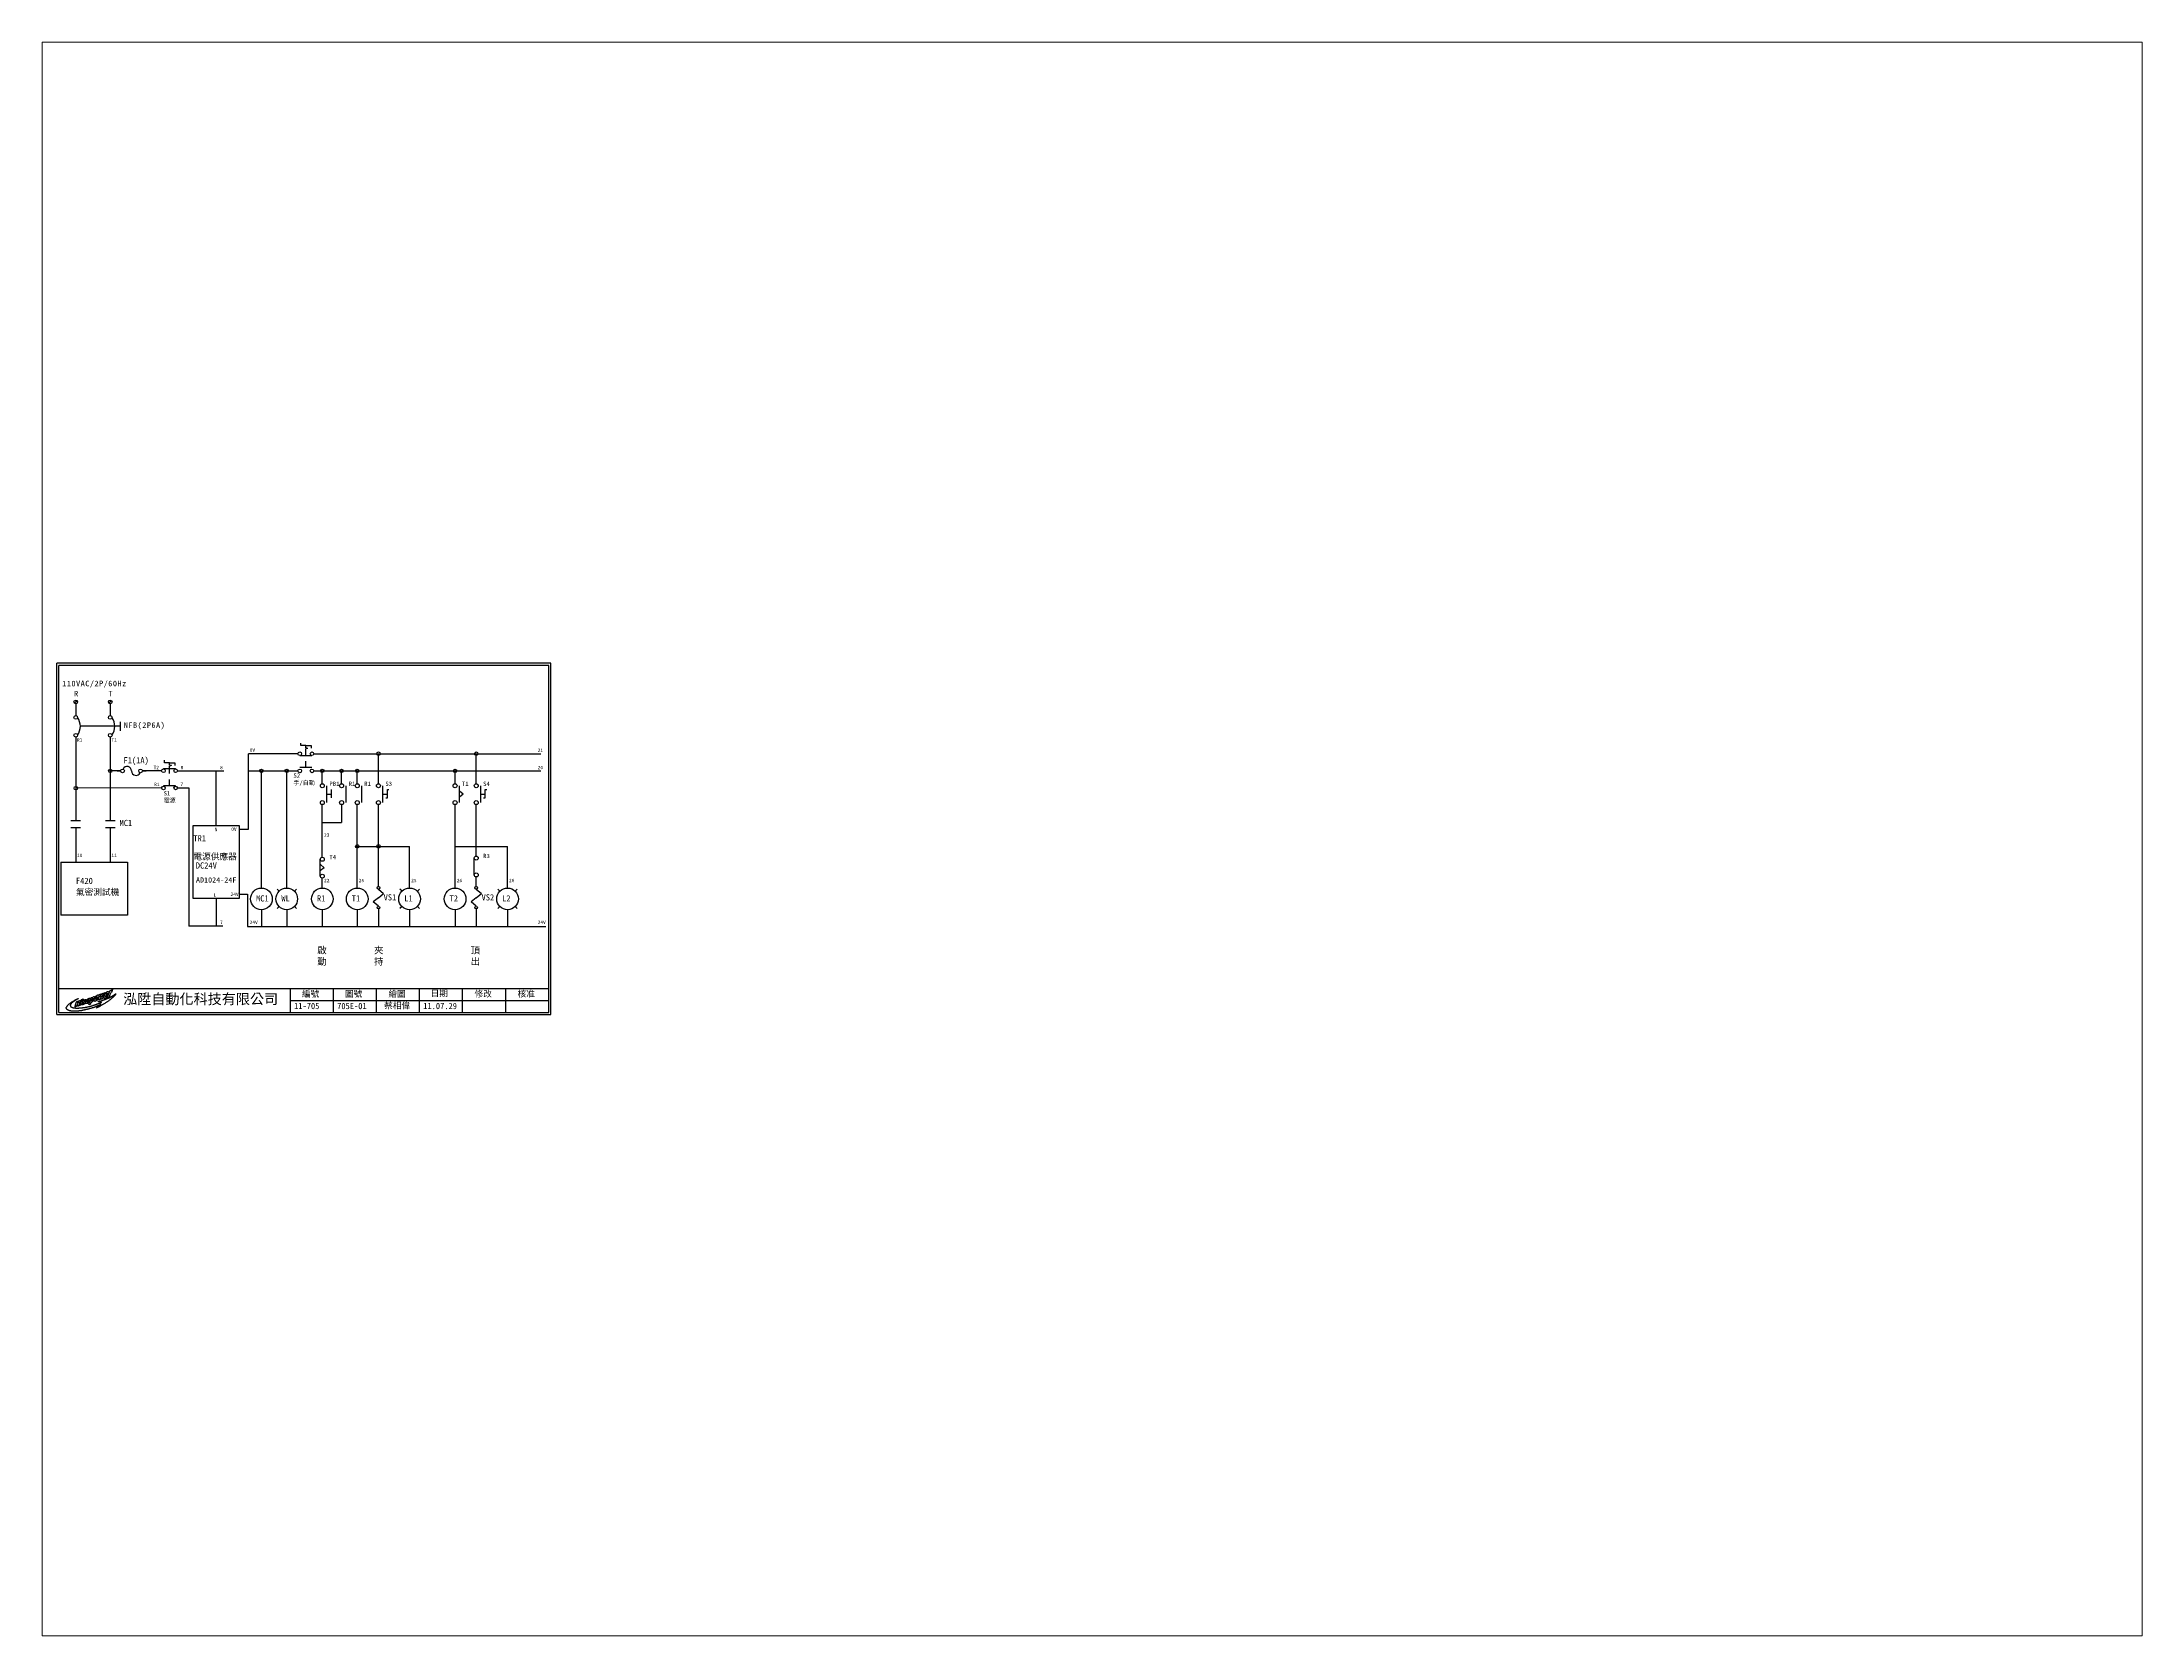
# Paper-space layout '配置1' of a CAD drawing. Extents: x 26 to 231, y 20 to 176.
# The model-space entities are those that its viewports show. They can reach past a viewport. Long polylines and large blocks are cut down to what shows.
import ezdxf

# ---------------------------------------------------------------- set-up
doc = ezdxf.new("R2010")
doc.units = 0
doc.linetypes.add('DASHED', pattern=[0.2, 0.1, -0.1])
doc.linetypes.add('HIDDEN9', pattern=[3.5, 2, -1.5])
doc.layers.get('0').update_dxf_attribs({"linetype": 'CONTINUOUS'})
for name, color, linetype in [('7', 7, 'CONTINUOUS'), ('圖框層', 7, 'CONTINUOUS'), ('標尺寸層', 3, 'CONTINUOUS'), ('輪廓線層', 7, 'CONTINUOUS')]:
    doc.layers.add(name, color=color, linetype=linetype)
doc.styles.add('CNS', font='romanc.shx', dxfattribs={"bigfont": 'chineset.shx'})
doc.styles.add('STSL', font='KAIU.TTF')
doc.styles.add('標楷體', font='KAIU.TTF')

# ---------------------------------------------------------------- blocks, each defined once
blk = doc.blocks.new('FUSE')
at = {"color": 7}
for p, q in [((0, 0), (2.1, 0)), ((14.6, 0), (16.8, 0))]:
    blk.add_line(p, q, dxfattribs=at)
for centre in [(3.2, 0), (13.6, 0)]:
    blk.add_circle(centre, 1.07)
for centre, start, end in [((5.8, 0), 0, 156.116), ((11, 0), 180, 336.116)]:
    blk.add_arc(centre, 2.59, start, end, dxfattribs=at)

msp = doc.modelspace()

# ---------------------------------------------------------------- linework, layer by layer
for p, q in [((21.9, 185.3), (20.3, 183.8)), ((41.9, 185.3), (40.3, 183.8)), ((21.1, 164.1), (21.1, 115.7)), ((41.1, 164.1), (41.1, 115.7)), ((151.8, 159.2), (151.8, 160.7)), ((154.8, 159.2), (151.8, 159.2)), ((154.8, 159.2), (157.8, 159.2)), ((157.8, 159.2), (157.8, 157.7)), ((72.6, 149.2), (72.6, 150.7)), ((75.6, 149.2), (72.6, 149.2)), ((75.6, 149.2), (78.6, 149.2)), ((76.6, 147.6), (75.6, 147.9)), ((76.6, 147.6), (75.6, 147.3)), ((78.6, 149.2), (78.6, 147.7)), ((155.8, 157.6), (154.8, 157.9)), ((155.8, 157.6), (154.8, 157.3)), ((128.9, 76.5), (128.9, 144.5)), ((143.6, 76.5), (143.6, 144.5)), ((164.3, 137.1), (164.3, 144.5)), ((184.6, 137.1), (184.6, 144.5)), ((241.4, 137.1), (241.4, 144.5)), ((164.3, 94.4), (164.3, 125)), ((184.6, 76.5), (184.6, 125)), ((241.4, 76.5), (241.4, 125)), ((116.1, 112.6), (89.1, 112.6)), ((89.1, 112.6), (89.1, 70.6)), ((116.1, 70.6), (116.1, 112.6)), ((215, 76.5), (215, 100.7)), ((271.9, 76.5), (271.9, 100.7)), ((164.3, 76.5), (164.3, 82.3)), ((89.1, 70.6), (116.1, 70.6)), ((128.9, 63.9), (128.9, 54.3)), ((143.6, 63.9), (143.6, 54.3)), ((164.3, 63.9), (164.3, 54.3)), ((184.6, 63.9), (184.6, 54.3)), ((215, 63.9), (215, 54.3)), ((241.4, 63.9), (241.4, 54.3)), ((271.9, 63.9), (271.9, 54.3))]:
    msp.add_line(p, q)
at = {"color": 7, "linetype": 'HIDDEN9'}
msp.add_line((46.8, 170.4), (23.8, 170.4), dxfattribs=at)
for centre, radius in [((21.1, 184.6), 1.07), ((41.1, 184.6), 1.07), ((21.1, 175.6), 1.07), ((41.1, 175.6), 1.07), ((21.1, 165.2), 1.07), ((41.1, 165.2), 1.07), ((128.9, 70.2), 6.3), ((143.6, 70.2), 6.3), ((164.3, 70.2), 6.3), ((184.6, 70.2), 6.3), ((215, 70.2), 6.3), ((241.4, 70.2), 6.3), ((271.9, 70.2), 6.3)]:
    msp.add_circle(centre, radius)
at = {"color": 7}
for centre in [(14.7, 170.4), (34.7, 170.4)]:
    msp.add_arc(centre, 9.05, 325.1286, 34.8714, dxfattribs=at)
at = {"layer": '7'}
for p, q in [((154.8, 157.9), (154.8, 159.2)), ((75.6, 147.9), (75.6, 149.2)), ((75.6, 146), (75.6, 147.3)), ((151.2, 153.5), (158.3, 153.5)), ((151.2, 146.7), (158.3, 146.7)), ((154.8, 156), (154.8, 157.3)), ((72, 146), (79.1, 146)), ((72, 136), (79.1, 136))]:
    msp.add_line(p, q, dxfattribs=at)
at = {"layer": '7', "linetype": 'DASHED'}
for p, q in [((154.8, 146.7), (154.8, 156)), ((75.6, 136), (75.6, 146))]:
    msp.add_line(p, q, dxfattribs=at)
at = {"layer": '7'}
for centre in [(151.2, 154.5), (158.3, 154.5), (72, 144.6), (72, 134.6), (79.1, 144.6), (79.1, 134.6), (151.2, 144.5), (158.3, 144.5)]:
    msp.add_circle(centre, 1.07, dxfattribs=at)
at = {"layer": '圖框層', "color": 7}
for p, q in [((297, 207), (10, 207)), ((10, 3), (10, 207)), ((295.8, 205.7), (11.2, 205.7)), ((11.2, 4.2), (11.2, 205.7)), ((295.8, 4.2), (295.8, 205.7)), ((297, 3), (297, 207)), ((11.2, 18.2), (295.8, 18.2)), ((145.8, 4.2), (145.8, 18.2)), ((170.8, 4.2), (170.8, 18.2)), ((195.8, 4.2), (195.8, 18.2)), ((220.8, 4.2), (220.8, 18.2)), ((245.8, 4.2), (245.8, 18.2)), ((270.8, 4.2), (270.8, 18.2)), ((10, 3), (297, 3)), ((11.2, 4.2), (295.8, 4.2)), ((145.8, 11.2), (295.8, 11.2))]:
    msp.add_line(p, q, dxfattribs=at)
at = {"layer": '標尺寸層', "color": 7}
for p, q in [((21.1, 183.5), (21.1, 176.7)), ((41.1, 183.5), (41.1, 176.7)), ((46.8, 173.1), (46.8, 167.7)), ((21.1, 164.2), (21.1, 164.1)), ((41.1, 164.2), (41.1, 164.1)), ((150.1, 154.5), (121.5, 154.5)), ((121.5, 144.5), (121.5, 154.5)), ((159.4, 154.5), (291.3, 154.5)), ((196.9, 137.1), (196.9, 154.5)), ((253.7, 137.1), (253.7, 154.5)), ((70.9, 134.6), (21.1, 134.5)), ((47.3, 144.5), (41.1, 144.5)), ((70.9, 144.6), (59.8, 144.5)), ((80.2, 144.6), (107, 144.6)), ((80.2, 134.6), (86.8, 134.6)), ((86.8, 134.6), (86.8, 54.3)), ((102.6, 112.6), (102.6, 144.6)), ((121.5, 110.6), (121.5, 144.5)), ((121.5, 144.5), (150.1, 144.5)), ((159.4, 144.5), (291.3, 144.5)), ((166.9, 126.1), (166.9, 135.9)), ((175.5, 137.1), (175.5, 144.5)), ((178.1, 126.1), (178.1, 135.9)), ((187.2, 126.1), (187.2, 135.9)), ((199.5, 126.1), (199.5, 135.9)), ((244, 126.1), (244, 135.9)), ((256.3, 126.1), (256.3, 135.9)), ((175.5, 125), (175.5, 114.6)), ((196.9, 100.7), (196.9, 125)), ((201.2, 128.8), (202.1, 128.8)), ((202.1, 133.8), (203, 133.8)), ((246.2, 131), (244, 132.8)), ((246.2, 131), (244, 129.3)), ((253.7, 100.7), (253.7, 125)), ((258, 128.8), (258.9, 128.8)), ((258.9, 133.8), (259.8, 133.8)), ((18.3, 115.7), (23.9, 115.7)), ((18.3, 111.7), (23.9, 111.7)), ((21.1, 111.7), (21.1, 91.6)), ((38.3, 115.7), (43.9, 115.7)), ((38.3, 111.7), (43.9, 111.7)), ((41.1, 111.7), (41.1, 91.6)), ((116.1, 110.6), (121.5, 110.6)), ((164.3, 114.6), (175.5, 114.6)), ((184.6, 100.7), (215, 100.7)), ((196.9, 77.3), (196.9, 100.7)), ((241.4, 100.7), (253.7, 100.7)), ((241.4, 100.7), (271.9, 100.7)), ((253.7, 95.1), (253.7, 100.7)), ((12.4, 91.6), (51.2, 91.6)), ((12.4, 91.6), (12.4, 60.7)), ((51.2, 91.6), (51.2, 60.7)), ((163.1, 83.4), (163.1, 93.2)), ((165.4, 88.3), (163.2, 90.1)), ((165.4, 88.3), (163.2, 86.6)), ((252.5, 84.1), (252.5, 93.9)), ((139.2, 74.7), (138, 75.9)), ((148.1, 74.7), (149.3, 75.9)), ((196.9, 75.8), (199.9, 73.4)), ((196.9, 70.9), (199.9, 73.4)), ((210.6, 74.7), (209.4, 75.9)), ((219.5, 74.7), (220.7, 75.9)), ((253.7, 77.3), (253.7, 83)), ((253.7, 75.8), (256.7, 73.4)), ((253.7, 70.9), (256.7, 73.4)), ((267.4, 74.7), (266.2, 75.9)), ((276.3, 74.7), (277.5, 75.9)), ((102.6, 70.6), (102.6, 54.3)), ((116.1, 73), (120.8, 73)), ((120.8, 73), (120.8, 54.2)), ((139.2, 65.8), (138, 64.6)), ((148.1, 65.8), (149.3, 64.6)), ((196.9, 70.9), (193.8, 68.4)), ((196.9, 65.9), (193.8, 68.4)), ((196.9, 64.4), (196.9, 54.2)), ((210.6, 65.8), (209.4, 64.6)), ((219.5, 65.8), (220.7, 64.6)), ((253.7, 70.9), (250.7, 68.4)), ((253.7, 65.9), (250.7, 68.4)), ((253.7, 64.4), (253.7, 54.2)), ((267.4, 65.8), (266.2, 64.6)), ((276.3, 65.8), (277.5, 64.6)), ((51.2, 60.7), (12.4, 60.7)), ((106.6, 54.3), (86.8, 54.3)), ((120.8, 54.2), (294.1, 54.2))]:
    msp.add_line(p, q, dxfattribs=at)
at = {"layer": '標尺寸層'}
for p, q in [((166.9, 131), (169.6, 131)), ((169.6, 128.8), (169.6, 133.8)), ((199.5, 131), (202.1, 131)), ((202.1, 128.8), (202.1, 133.8)), ((256.3, 131), (258.9, 131)), ((258.9, 128.8), (258.9, 133.8))]:
    msp.add_line(p, q, dxfattribs=at)
at = {"layer": '標尺寸層', "color": 7}
for centre, radius in [((196.9, 154.5), 1), ((253.7, 154.5), 1), ((21.1, 134.5), 1), ((41.1, 144.5), 1), ((128.9, 144.5), 1), ((143.6, 144.5), 1), ((164.3, 135.9), 1.15), ((164.3, 144.5), 1), ((175.5, 135.9), 1.15), ((175.5, 144.5), 1), ((184.6, 135.9), 1.15), ((184.6, 144.5), 1), ((196.9, 135.9), 1.15), ((241.4, 135.9), 1.15), ((241.4, 144.5), 1), ((253.7, 135.9), 1.15), ((164.3, 126.1), 1.15), ((175.5, 126.1), 1.15), ((184.6, 126.1), 1.15), ((196.9, 126.1), 1.15), ((241.4, 126.1), 1.15), ((253.7, 126.1), 1.15), ((184.6, 100.7), 1), ((196.9, 100.7), 1), ((164.3, 93.2), 1.15), ((253.7, 93.9), 1.15), ((164.3, 83.4), 1.15), ((196.9, 76.6), 0.751), ((253.7, 84.1), 1.15), ((253.7, 76.6), 0.751), ((196.9, 65.1), 0.751), ((253.7, 65.1), 0.751)]:
    msp.add_circle(centre, radius, dxfattribs=at)
at = {"layer": '輪廓線層', "color": 1}
msp.add_lwpolyline([(34.6, 8.4), (34.3, 8.3), (34, 8.2), (33.7, 8.1), (33.4, 7.9), (33.1, 7.8), (32.8, 7.7), (32.5, 7.5), (32.2, 7.4), (32, 7.3), (31.7, 7.2), (31.5, 7.2), (31.3, 7.1), (31.1, 7), (30.9, 6.9), (30.6, 6.9), (30.4, 6.8), (30.2, 6.7), (29.9, 6.6), (29.6, 6.6), (29.3, 6.5), (29, 6.4), (28.7, 6.3), (28.4, 6.2), (28.2, 6.2), (27.9, 6.1), (27.7, 6), (27.4, 6), (27.2, 5.9), (27, 5.9), (26.8, 5.8), (26.6, 5.8), (26.4, 5.7), (26.2, 5.7), (26, 5.6), (25.9, 5.6), (25.7, 5.6), (25.5, 5.5), (25.3, 5.5), (25.1, 5.5), (24.9, 5.4), (24.8, 5.4), (24.6, 5.4), (24.4, 5.3), (24.2, 5.3), (24, 5.3), (23.9, 5.3), (23.7, 5.2), (23.5, 5.2), (23.4, 5.2), (23.2, 5.2), (23, 5.2), (22.9, 5.2), (22.7, 5.1), (22.6, 5.1), (22.4, 5.1), (22.2, 5.1), (22.1, 5.1), (21.9, 5.1), (21.7, 5.1), (21.6, 5.1), (21.4, 5), (21.2, 5), (21, 5), (20.9, 5), (20.7, 5), (20.5, 5), (20.4, 5), (20.3, 5), (20.1, 5), (20, 5), (19.8, 5), (19.7, 5), (19.6, 5), (19.5, 5), (19.4, 5), (19.2, 5.1), (19.1, 5.1), (19, 5.1), (18.9, 5.1), (18.8, 5.1), (18.7, 5.1), (18.5, 5.1), (18.4, 5.1), (18.3, 5.2), (18.1, 5.2), (18, 5.2), (17.9, 5.2), (17.7, 5.2), (17.6, 5.3), (17.5, 5.3), (17.3, 5.3), (17.2, 5.4), (17.1, 5.4), (16.9, 5.5), (16.8, 5.5), (16.7, 5.6), (16.6, 5.6), (16.5, 5.7), (16.4, 5.7), (16.3, 5.7), (16.2, 5.8), (16.2, 5.8), (16.1, 5.9), (16, 5.9), (16, 6), (15.9, 6), (15.9, 6.1), (15.9, 6.1), (15.8, 6.1), (15.8, 6.2), (15.8, 6.2), (15.8, 6.2), (15.8, 6.3), (15.7, 6.3), (15.7, 6.3), (15.7, 6.4), (15.7, 6.4), (15.7, 6.4), (15.7, 6.5), (15.7, 6.5), (15.7, 6.5), (15.7, 6.6), (15.7, 6.6), (15.7, 6.6), (15.7, 6.7), (15.7, 6.7), (15.6, 6.7), (15.6, 6.8), (15.6, 6.8), (15.6, 6.9), (15.6, 6.9), (15.6, 6.9), (15.6, 7), (15.6, 7), (15.6, 7), (15.6, 7.1), (15.6, 7.1), (15.6, 7.2), (15.6, 7.2), (15.6, 7.2), (15.7, 7.3), (15.7, 7.3), (15.7, 7.4), (15.7, 7.4), (15.8, 7.5), (15.8, 7.5), (15.8, 7.6), (15.9, 7.7), (15.9, 7.8), (16, 7.8), (16, 7.9), (16.1, 8), (16.2, 8.1), (16.2, 8.2), (16.3, 8.3), (16.4, 8.4), (16.5, 8.5), (16.6, 8.6), (16.7, 8.7), (16.8, 8.8), (16.9, 8.9), (17, 9), (17.1, 9.1), (17.3, 9.2), (17.4, 9.3), (17.5, 9.4), (17.7, 9.5), (17.8, 9.6), (17.9, 9.7), (18.1, 9.8), (18.2, 9.9), (18.3, 10), (18.5, 10.1), (18.6, 10.2), (18.7, 10.3), (18.8, 10.4), (19, 10.4), (19.1, 10.5), (19.2, 10.6), (19.3, 10.7), (19.4, 10.7), (19.5, 10.8), (19.6, 10.8), (19.8, 10.9), (19.9, 11), (20, 11), (20.1, 11.1), (20.2, 11.1), (20.3, 11.2), (20.4, 11.3), (20.6, 11.4), (20.8, 11.5), (20.9, 11.6), (21.1, 11.7), (21.3, 11.8), (21.6, 11.9), (21.8, 12), (21.9, 12.1), (22.1, 12.2), (22.3, 12.2), (22.4, 12.3), (22.5, 12.3), (22.6, 12.4), (22.6, 12.4), (22.7, 12.4), (22.7, 12.4), (22.7, 12.4), (22.6, 12.3), (22.6, 12.3), (22.6, 12.3), (22.5, 12.2), (22.4, 12.2), (22.4, 12.2), (22.3, 12.1), (22.2, 12.1), (22.1, 12), (22, 11.9), (21.9, 11.9), (21.7, 11.8), (21.6, 11.8), (21.5, 11.7), (21.4, 11.6), (21.3, 11.5), (21.1, 11.5), (21, 11.4), (20.9, 11.3), (20.7, 11.2), (20.6, 11.2), (20.5, 11.1), (20.3, 11), (20.2, 10.9), (20.1, 10.8), (20, 10.7), (19.9, 10.7), (19.7, 10.6), (19.6, 10.5), (19.5, 10.4), (19.4, 10.3), (19.3, 10.3), (19.2, 10.2), (19.1, 10.1), (19, 10), (18.9, 9.9), (18.8, 9.8), (18.7, 9.7), (18.6, 9.6), (18.6, 9.6), (18.5, 9.5), (18.4, 9.4), (18.4, 9.3), (18.3, 9.3), (18.2, 9.2), (18.2, 9.1), (18.2, 9.1), (18.1, 9), (18.1, 8.9), (18.1, 8.9), (18, 8.8), (18, 8.8), (18, 8.7), (18, 8.6), (18, 8.6), (18, 8.5), (18, 8.5), (17.9, 8.4), (17.9, 8.4), (17.9, 8.3), (17.9, 8.3), (17.9, 8.2), (18, 8.2), (18, 8.2), (18, 8.1), (18, 8.1), (18, 8), (18, 8), (18, 8), (18, 7.9), (18.1, 7.9), (18.1, 7.9), (18.1, 7.8), (18.1, 7.8), (18.2, 7.8), (18.2, 7.7), (18.2, 7.7), (18.2, 7.7), (18.3, 7.6), (18.3, 7.6), (18.4, 7.6), (18.4, 7.5), (18.4, 7.5), (18.5, 7.5), (18.5, 7.5), (18.6, 7.4), (18.7, 7.4), (18.7, 7.4), (18.8, 7.3), (18.8, 7.3), (18.9, 7.3), (19, 7.2), (19, 7.2), (19.1, 7.2), (19.2, 7.2), (19.3, 7.1), (19.3, 7.1), (19.4, 7.1), (19.5, 7.1), (19.6, 7), (19.6, 7), (19.7, 7), (19.8, 7), (19.9, 7), (20, 7), (20.1, 6.9), (20.2, 6.9), (20.3, 6.9), (20.4, 6.9), (20.5, 6.9), (20.6, 6.9), (20.8, 6.9), (20.9, 6.8), (21, 6.8), (21.2, 6.8), (21.3, 6.8), (21.5, 6.8), (21.6, 6.8), (21.8, 6.8), (21.9, 6.8), (22.1, 6.8), (22.3, 6.8), (22.5, 6.8), (22.7, 6.8), (22.8, 6.8), (23, 6.9), (23.2, 6.9), (23.4, 6.9), (23.6, 6.9), (23.8, 6.9), (24, 6.9), (24.1, 6.9), (24.3, 7), (24.5, 7), (24.7, 7), (24.8, 7), (25, 7), (25.1, 7.1), (25.3, 7.1), (25.5, 7.1), (25.7, 7.1), (25.9, 7.2), (26, 7.2), (26.3, 7.2), (26.5, 7.2), (26.7, 7.3), (27, 7.3), (27.2, 7.4), (27.5, 7.4), (27.8, 7.5), (28.1, 7.5), (28.3, 7.6), (28.6, 7.7), (28.9, 7.7), (29.2, 7.8), (29.5, 7.9), (29.7, 8), (30, 8), (30.3, 8.1), (30.5, 8.2), (30.7, 8.2), (31, 8.3), (31.2, 8.4), (31.4, 8.4), (31.6, 8.5), (31.8, 8.5), (31.9, 8.6), (32.1, 8.6), (32.2, 8.7), (32.4, 8.7), (32.5, 8.8), (32.6, 8.8), (32.7, 8.8), (32.8, 8.9), (32.9, 8.9), (33, 9), (33.1, 9), (33.3, 9.1), (33.4, 9.1), (33.6, 9.2), (33.8, 9.2), (33.9, 9.3), (34.1, 9.4), (34.3, 9.4), (34.4, 9.5), (34.6, 9.6), (34.7, 9.6), (34.8, 9.6), (35, 9.7), (35.1, 9.7), (35.2, 9.8), (35.3, 9.8), (35.4, 9.9), (35.5, 9.9), (35.6, 9.9), (35.7, 10), (35.8, 10), (35.9, 10.1), (36, 10.1), (36, 10.1), (36, 10.2), (36.1, 10.2), (36.1, 10.2), (36, 10.2), (36, 10.2), (35.9, 10.2), (35.9, 10.3), (35.8, 10.3), (35.7, 10.3), (35.6, 10.3), (35.6, 10.3), (35.5, 10.3), (35.4, 10.3), (35.3, 10.3), (35.2, 10.3), (35.1, 10.3), (35, 10.4), (35, 10.4), (34.9, 10.4), (34.8, 10.4), (34.7, 10.4), (34.6, 10.4), (34.5, 10.4), (34.4, 10.4), (34.3, 10.4), (34.3, 10.4), (34.2, 10.5), (34.2, 10.5), (34.1, 10.5), (34.1, 10.5), (34.1, 10.5), (34, 10.5), (34, 10.5), (34.1, 10.5), (34.1, 10.6), (34.1, 10.6), (34.2, 10.6), (34.2, 10.6), (34.3, 10.6), (34.4, 10.7), (34.5, 10.7), (34.6, 10.7), (34.8, 10.8), (34.9, 10.8), (35.1, 10.8), (35.2, 10.9), (35.4, 10.9), (35.5, 11), (35.7, 11), (35.9, 11.1), (36.1, 11.1), (36.3, 11.2), (36.4, 11.2), (36.6, 11.3), (36.8, 11.4), (37, 11.4), (37.2, 11.5), (37.4, 11.5), (37.6, 11.6), (37.7, 11.7), (37.9, 11.7), (38.1, 11.8), (38.3, 11.9), (38.6, 12), (38.8, 12), (39, 12.1), (39.3, 12.3), (39.5, 12.4), (39.8, 12.5), (40.1, 12.6), (40.3, 12.7), (40.6, 12.8), (40.8, 12.9), (41, 13.1), (41.2, 13.2), (41.4, 13.3), (41.6, 13.4), (41.8, 13.5), (42, 13.6), (42.2, 13.7), (42.3, 13.8), (42.5, 13.9), (42.7, 14), (42.8, 14.1), (43, 14.2), (43.1, 14.3), (43.3, 14.4), (43.4, 14.5), (43.6, 14.6), (43.7, 14.7), (43.9, 14.8), (44, 14.9), (44.1, 15), (44.2, 15), (44.2, 15.1), (44.3, 15.1), (44.4, 15.1), (44.4, 15.1), (44.4, 15.1), (44.4, 15.1), (44.3, 15), (44.3, 14.9), (44.3, 14.9), (44.2, 14.8), (44.2, 14.7), (44.1, 14.6), (44.1, 14.6), (44, 14.5), (44, 14.4), (43.9, 14.4), (43.9, 14.3), (43.8, 14.2), (43.8, 14.2), (43.7, 14.1), (43.6, 14), (43.6, 13.9), (43.5, 13.9), (43.4, 13.8), (43.3, 13.7), (43.2, 13.6), (43.1, 13.5), (43, 13.4), (42.9, 13.3), (42.8, 13.2), (42.7, 13), (42.5, 12.9), (42.4, 12.8), (42.2, 12.7), (42.1, 12.5), (41.9, 12.4), (41.8, 12.2), (41.6, 12.1), (41.4, 12), (41.2, 11.8), (41.1, 11.7), (40.9, 11.5), (40.6, 11.3), (40.4, 11.2), (40.2, 11), (39.9, 10.9), (39.7, 10.7), (39.4, 10.5), (39.2, 10.3), (38.9, 10.2), (38.7, 10), (38.4, 9.8), (38.1, 9.7), (37.9, 9.5), (37.6, 9.3), (37.4, 9.2), (37.1, 9), (36.8, 8.9), (36.6, 8.7), (36.3, 8.6), (36, 8.4), (35.8, 8.3), (35.5, 8.1), (35.3, 8), (35, 7.8), (34.8, 7.7), (34.6, 7.6), (34.4, 7.5), (34.3, 7.4), (34.1, 7.3), (34, 7.3), (33.8, 7.2), (33.7, 7.1), (33.6, 7.1), (33.5, 7), (33.4, 7), (33.4, 7), (33.3, 6.9), (33.2, 6.9), (33.2, 6.9), (33.2, 6.9), (33.1, 6.9), (33.2, 6.9), (33.2, 6.9), (33.2, 7), (33.3, 7), (33.4, 7.1), (33.4, 7.2), (33.6, 7.2), (33.7, 7.3), (33.8, 7.4), (33.9, 7.5), (34.1, 7.7), (34.3, 7.8), (34.4, 7.9), (34.6, 8), (34.7, 8.1), (34.9, 8.3), (35.1, 8.4), (35.2, 8.5), (35.3, 8.6), (35.4, 8.7), (35.5, 8.7), (35.6, 8.8), (35.7, 8.9), (35.7, 8.9), (35.7, 8.9), (35.7, 8.9), (35.6, 8.9), (35.5, 8.8), (35.4, 8.8), (35.2, 8.7), (35, 8.6), (34.8, 8.5)], close=True, dxfattribs=at)
at = {"layer": '輪廓線層', "color": 116}
for points in [[(27.8, 10.4), (27.8, 10.3), (27.8, 10.3), (27.8, 10.3), (27.8, 10.3), (27.8, 10.3), (27.8, 10.3), (27.8, 10.3), (27.8, 10.2), (27.8, 10.2), (27.8, 10.2), (27.8, 10.2), (27.8, 10.2), (27.9, 10.2), (27.9, 10.2), (27.9, 10.2), (27.9, 10.2), (27.9, 10.2), (27.9, 10.2), (28, 10.2), (28, 10.2), (28, 10.2), (28, 10.2), (28, 10.2), (28.1, 10.2), (28.1, 10.3), (28.1, 10.3), (28.1, 10.3), (28.2, 10.3), (28.2, 10.3), (28.2, 10.3), (28.2, 10.3), (28.2, 10.3), (28.2, 10.4), (28.3, 10.4), (28.3, 10.4), (28.3, 10.4), (28.3, 10.4), (28.3, 10.4), (28.3, 10.5), (28.3, 10.5), (28.3, 10.5), (28.4, 10.5), (28.4, 10.5), (28.4, 10.5), (28.4, 10.5), (28.4, 10.5), (28.5, 10.5), (28.5, 10.5), (28.5, 10.6), (28.6, 10.6), (28.7, 10.6), (28.7, 10.6), (28.8, 10.6), (28.8, 10.6), (28.9, 10.6), (28.9, 10.6), (29, 10.6), (29, 10.6), (29, 10.6), (29, 10.6), (29, 10.6), (29, 10.6), (29, 10.5), (29, 10.5), (29, 10.5), (28.9, 10.5), (28.9, 10.4), (28.9, 10.4), (28.9, 10.4), (28.9, 10.4), (28.9, 10.3), (28.8, 10.3), (28.8, 10.3), (28.8, 10.3), (28.8, 10.2), (28.8, 10.2), (28.7, 10.2), (28.7, 10.2), (28.7, 10.1), (28.7, 10.1), (28.7, 10.1), (28.6, 10), (28.6, 10), (28.6, 10), (28.6, 10), (28.5, 9.9), (28.5, 9.9), (28.5, 9.9), (28.4, 9.8), (28.4, 9.8), (28.4, 9.8), (28.3, 9.8), (28.3, 9.7), (28.3, 9.7), (28.2, 9.7), (28.2, 9.7), (28.1, 9.6), (28.1, 9.6), (28.1, 9.6), (28, 9.6), (28, 9.5), (27.9, 9.5), (27.9, 9.5), (27.9, 9.5), (27.8, 9.4), (27.8, 9.4), (27.8, 9.4), (27.7, 9.4), (27.7, 9.4), (27.7, 9.4), (27.6, 9.4), (27.6, 9.4), (27.6, 9.4), (27.5, 9.4), (27.5, 9.4), (27.5, 9.4), (27.4, 9.4), (27.4, 9.4), (27.4, 9.4), (27.3, 9.4), (27.3, 9.4), (27.3, 9.4), (27.2, 9.4), (27.2, 9.4), (27.2, 9.4), (27.2, 9.4), (27.1, 9.4), (27.1, 9.5), (27.1, 9.5), (27.1, 9.5), (27.1, 9.5), (27, 9.5), (27, 9.6), (27, 9.6), (27, 9.6), (27, 9.6), (27, 9.7), (27, 9.7), (27, 9.7), (27, 9.7), (27, 9.8), (27, 9.8), (27, 9.8), (27, 9.9), (27, 9.9), (27, 10), (27, 10), (27, 10), (27, 10.1), (27, 10.1), (27, 10.2), (27, 10.2), (27, 10.3), (27, 10.3), (27, 10.3), (27, 10.4), (27, 10.4), (27.1, 10.5), (27.1, 10.5), (27.1, 10.6), (27.1, 10.6), (27.1, 10.6), (27.1, 10.7), (27.1, 10.7), (27.2, 10.8), (27.2, 10.8), (27.2, 10.9), (27.2, 10.9), (27.2, 10.9), (27.3, 11), (27.3, 11), (27.3, 11.1), (27.3, 11.1), (27.4, 11.2), (27.4, 11.2), (27.4, 11.3), (27.4, 11.3), (27.5, 11.4), (27.5, 11.4), (27.5, 11.5), (27.6, 11.5), (27.6, 11.6), (27.6, 11.6), (27.7, 11.7), (27.7, 11.7), (27.8, 11.8), (27.8, 11.8), (27.9, 11.9), (28, 12), (28, 12), (28.1, 12.1), (28.1, 12.2), (28.2, 12.2), (28.3, 12.3), (28.3, 12.3), (28.4, 12.3), (28.4, 12.4), (28.5, 12.4), (28.5, 12.4), (28.6, 12.4), (28.6, 12.5), (28.6, 12.5), (28.7, 12.5), (28.7, 12.5), (28.8, 12.5), (28.8, 12.5), (28.8, 12.6), (28.9, 12.6), (28.9, 12.6), (28.9, 12.6), (29, 12.6), (29, 12.6), (29, 12.6), (29.1, 12.6), (29.1, 12.6), (29.1, 12.6), (29.1, 12.6), (29.2, 12.6), (29.2, 12.6), (29.2, 12.6), (29.2, 12.5), (29.3, 12.5), (29.3, 12.5), (29.3, 12.5), (29.3, 12.5), (29.3, 12.5), (29.3, 12.5), (29.4, 12.5), (29.4, 12.5), (29.4, 12.5), (29.4, 12.4), (29.4, 12.4), (29.4, 12.4), (29.4, 12.4), (29.4, 12.3), (29.4, 12.3), (29.5, 12.3), (29.5, 12.3), (29.5, 12.2), (29.5, 12.2), (29.5, 12.2), (29.5, 12.1), (29.5, 12.1), (29.5, 12.1), (29.5, 12.1), (29.5, 12), (29.5, 12), (29.5, 11.9), (29.5, 11.9), (29.4, 11.9), (29.4, 11.8), (29.4, 11.8), (29.4, 11.7), (29.4, 11.7), (29.4, 11.7), (29.4, 11.6), (29.4, 11.6), (29.4, 11.5), (29.4, 11.5), (29.4, 11.5), (29.4, 11.4), (29.4, 11.4), (29.4, 11.3), (29.3, 11.3), (29.3, 11.3), (29.3, 11.2), (29.3, 11.2), (29.3, 11.2), (29.3, 11.1), (29.3, 11.1), (29.2, 11.1), (29.2, 11.1), (29.2, 11), (29.1, 11), (29.1, 11), (29, 11), (28.9, 10.9), (28.9, 10.9), (28.8, 10.9), (28.8, 10.9), (28.7, 10.9), (28.6, 10.8), (28.6, 10.8), (28.5, 10.8), (28.5, 10.8), (28.4, 10.8), (28.4, 10.7), (28.3, 10.7), (28.3, 10.7), (28.2, 10.7), (28.2, 10.7), (28.1, 10.7), (28.1, 10.7), (28, 10.6), (28, 10.6), (28, 10.6), (27.9, 10.6), (27.9, 10.6), (27.9, 10.6), (27.9, 10.6), (27.8, 10.6), (27.8, 10.6), (27.8, 10.5), (27.8, 10.5), (27.8, 10.5), (27.8, 10.5), (27.8, 10.5), (27.8, 10.4), (27.8, 10.4), (27.8, 10.4), (27.8, 10.4)], [(31.3, 11.1), (31.1, 10.8), (30.7, 10.4), (30.5, 10.2), (30.4, 10.2), (30.2, 10.1), (30.1, 10.2), (30, 10.2), (30, 10.3), (29.9, 10.4), (29.9, 10.2), (29.9, 10), (29.8, 9.8), (29.6, 9.4), (29.6, 9.1), (29.5, 9), (29.5, 8.9), (29.1, 8.8), (28.7, 8.7), (28.8, 9), (28.9, 9.4), (28.9, 9.6), (29.1, 10), (29.3, 10.5), (29.4, 10.9), (29.7, 11.6), (29.9, 12.3), (30.1, 12.9), (30.9, 13.2), (30.9, 13), (31, 13.2), (31.3, 13.4), (31.5, 13.6), (31.8, 13.6), (31.9, 13.5), (32, 13.4), (32, 13.2), (32, 12.9), (31.9, 12.7), (31.8, 12.4), (31.7, 12.1), (31.6, 11.9), (31.5, 11.5)], [(30.9, 12.5), (30.9, 12.5), (30.9, 12.5), (31, 12.4), (31, 12.4), (31, 12.4), (31, 12.4), (31, 12.4), (31, 12.4), (31, 12.4), (31, 12.4), (31, 12.4), (31, 12.4), (31, 12.3), (31, 12.3), (31, 12.3), (31, 12.3), (31, 12.3), (31, 12.2), (31, 12.2), (31, 12.2), (31, 12.2), (31, 12.2), (31, 12.1), (31, 12.1), (31, 12.1), (31, 12), (31, 12), (31, 12), (31, 12), (31, 11.9), (31, 11.9), (30.9, 11.9), (30.9, 11.8), (30.9, 11.8), (30.9, 11.8), (30.9, 11.7), (30.9, 11.7), (30.9, 11.7), (30.8, 11.6), (30.8, 11.6), (30.8, 11.6), (30.8, 11.5), (30.8, 11.5), (30.8, 11.5), (30.8, 11.5), (30.7, 11.4), (30.7, 11.4), (30.7, 11.4), (30.7, 11.4), (30.7, 11.3), (30.7, 11.3), (30.7, 11.3), (30.6, 11.3), (30.6, 11.3), (30.6, 11.2), (30.6, 11.2), (30.6, 11.2), (30.6, 11.2), (30.6, 11.2), (30.5, 11.2), (30.5, 11.2), (30.5, 11.1), (30.5, 11.1), (30.5, 11.1), (30.5, 11.1), (30.5, 11.1), (30.4, 11.1), (30.4, 11.1), (30.4, 11.1), (30.4, 11.1), (30.4, 11.1), (30.4, 11.1), (30.4, 11.1), (30.4, 11.1), (30.3, 11.1), (30.3, 11.1), (30.3, 11.1), (30.3, 11.1), (30.3, 11.2), (30.3, 11.2), (30.3, 11.2), (30.3, 11.2), (30.3, 11.2), (30.3, 11.2), (30.3, 11.3), (30.3, 11.3), (30.3, 11.3), (30.3, 11.3), (30.3, 11.4), (30.3, 11.4), (30.3, 11.4), (30.3, 11.4), (30.3, 11.5), (30.3, 11.5), (30.3, 11.5), (30.3, 11.5), (30.4, 11.6), (30.4, 11.6), (30.4, 11.6), (30.4, 11.7), (30.4, 11.7), (30.4, 11.7), (30.4, 11.7), (30.4, 11.8), (30.4, 11.8), (30.4, 11.8), (30.5, 11.9), (30.5, 11.9), (30.5, 11.9), (30.5, 11.9), (30.5, 12), (30.5, 12), (30.5, 12), (30.6, 12.1), (30.6, 12.1), (30.6, 12.1), (30.6, 12.2), (30.6, 12.2), (30.6, 12.2), (30.7, 12.2), (30.7, 12.3), (30.7, 12.3), (30.7, 12.3), (30.7, 12.3), (30.7, 12.3), (30.8, 12.4), (30.8, 12.4), (30.8, 12.4), (30.8, 12.4), (30.8, 12.4), (30.8, 12.4), (30.9, 12.4), (30.9, 12.4), (30.9, 12.4), (30.9, 12.5)], [(32.3, 10.7), (32.2, 10.7), (32.2, 10.7), (32.2, 10.7), (32.1, 10.7), (32.1, 10.8), (32.1, 10.8), (32.1, 10.8), (32, 10.8), (32, 10.8), (32, 10.8), (32, 10.8), (31.9, 10.9), (31.9, 10.9), (31.9, 10.9), (31.9, 10.9), (31.9, 10.9), (31.9, 11), (31.8, 11), (31.8, 11), (31.8, 11), (31.8, 11.1), (31.8, 11.1), (31.8, 11.1), (31.8, 11.2), (31.8, 11.2), (31.8, 11.2), (31.8, 11.2), (31.8, 11.3), (31.8, 11.3), (31.8, 11.3), (31.8, 11.4), (31.8, 11.4), (31.8, 11.5), (31.8, 11.5), (31.8, 11.5), (31.8, 11.6), (31.8, 11.6), (31.8, 11.7), (31.8, 11.7), (31.8, 11.7), (31.9, 11.8), (31.9, 11.8), (31.9, 11.9), (31.9, 11.9), (31.9, 11.9), (31.9, 12), (31.9, 12), (31.9, 12.1), (31.9, 12.1), (32, 12.1), (32, 12.2), (32, 12.2), (32, 12.2), (32, 12.3), (32, 12.3), (32.1, 12.4), (32.1, 12.4), (32.1, 12.5), (32.1, 12.5), (32.1, 12.6), (32.2, 12.6), (32.2, 12.7), (32.2, 12.8), (32.3, 12.8), (32.3, 12.9), (32.3, 13), (32.4, 13.1), (32.4, 13.1), (32.5, 13.2), (32.5, 13.3), (32.6, 13.4), (32.6, 13.4), (32.7, 13.5), (32.7, 13.6), (32.7, 13.6), (32.8, 13.7), (32.8, 13.7), (32.9, 13.8), (32.9, 13.8), (33, 13.9), (33, 13.9), (33.1, 14), (33.1, 14), (33.1, 14), (33.2, 14), (33.2, 14.1), (33.3, 14.1), (33.3, 14.1), (33.3, 14.2), (33.4, 14.2), (33.4, 14.2), (33.5, 14.2), (33.5, 14.2), (33.5, 14.3), (33.6, 14.3), (33.6, 14.3), (33.6, 14.3), (33.7, 14.3), (33.7, 14.3), (33.7, 14.3), (33.7, 14.4), (33.8, 14.4), (33.8, 14.4), (33.8, 14.4), (33.8, 14.4), (33.9, 14.4), (33.9, 14.4), (33.9, 14.4), (33.9, 14.4), (34, 14.4), (34, 14.4), (34, 14.4), (34.1, 14.4), (34.1, 14.4), (34.1, 14.4), (34.1, 14.4), (34.2, 14.4), (34.2, 14.4), (34.2, 14.4), (34.2, 14.4), (34.2, 14.3), (34.3, 14.3), (34.3, 14.3), (34.3, 14.3), (34.3, 14.2), (34.3, 14.2), (34.4, 14.2), (34.4, 14.1), (34.4, 14.1), (34.4, 14.1), (34.4, 14), (34.4, 14), (34.4, 13.9), (34.4, 13.9), (34.4, 13.8), (34.4, 13.7), (34.4, 13.7), (34.4, 13.6), (34.4, 13.6), (34.4, 13.5), (34.4, 13.4), (34.4, 13.4), (34.3, 13.3), (34.3, 13.3), (34.3, 13.2), (34.3, 13.1), (34.3, 13.1), (34.2, 13), (34.2, 13), (34.2, 12.9), (34.2, 12.9), (34.1, 12.8), (34.1, 12.8), (34.1, 12.7), (34.1, 12.7), (34, 12.6), (34, 12.6), (34, 12.5), (34, 12.4), (33.9, 12.4), (33.9, 12.3), (33.9, 12.2), (33.9, 12.2), (33.8, 12.1), (33.8, 12), (33.7, 12), (33.7, 11.9), (33.7, 11.8), (33.6, 11.7), (33.6, 11.7), (33.5, 11.6), (33.5, 11.5), (33.4, 11.5), (33.4, 11.4), (33.3, 11.3), (33.2, 11.3), (33.2, 11.2), (33.1, 11.2), (33.1, 11.1), (33, 11.1), (33, 11.1), (32.9, 11), (32.9, 11), (32.8, 11), (32.8, 10.9), (32.8, 10.9), (32.7, 10.9), (32.7, 10.9), (32.6, 10.8), (32.6, 10.8), (32.6, 10.8), (32.5, 10.8), (32.5, 10.8), (32.5, 10.8), (32.4, 10.8), (32.4, 10.7), (32.4, 10.7), (32.3, 10.7), (32.3, 10.7)], [(33, 12.8), (33, 12.8), (33, 12.9), (33, 12.9), (33, 12.9), (33.1, 13), (33.1, 13), (33.1, 13.1), (33.1, 13.1), (33.1, 13.1), (33.2, 13.2), (33.2, 13.2), (33.2, 13.2), (33.2, 13.2), (33.3, 13.3), (33.3, 13.3), (33.3, 13.3), (33.3, 13.3), (33.4, 13.3), (33.4, 13.3), (33.4, 13.3), (33.4, 13.3), (33.4, 13.3), (33.5, 13.3), (33.5, 13.3), (33.5, 13.3), (33.5, 13.3), (33.5, 13.3), (33.5, 13.3), (33.5, 13.3), (33.5, 13.2), (33.5, 13.2), (33.5, 13.2), (33.5, 13.2), (33.5, 13.2), (33.5, 13.1), (33.5, 13.1), (33.5, 13.1), (33.5, 13.1), (33.5, 13), (33.5, 13), (33.5, 13), (33.5, 12.9), (33.5, 12.9), (33.5, 12.9), (33.5, 12.8), (33.4, 12.8), (33.4, 12.8), (33.4, 12.7), (33.4, 12.7), (33.4, 12.7), (33.4, 12.6), (33.4, 12.6), (33.4, 12.6), (33.4, 12.5), (33.4, 12.5), (33.3, 12.5), (33.3, 12.5), (33.3, 12.4), (33.3, 12.4), (33.3, 12.4), (33.3, 12.3), (33.3, 12.3), (33.2, 12.3), (33.2, 12.2), (33.2, 12.2), (33.2, 12.2), (33.2, 12.2), (33.2, 12.1), (33.2, 12.1), (33.1, 12.1), (33.1, 12.1), (33.1, 12), (33.1, 12), (33.1, 12), (33.1, 12), (33.1, 12), (33, 11.9), (33, 11.9), (33, 11.9), (33, 11.9), (33, 11.9), (33, 11.9), (33, 11.8), (32.9, 11.8), (32.9, 11.8), (32.9, 11.8), (32.9, 11.8), (32.9, 11.8), (32.9, 11.8), (32.8, 11.8), (32.8, 11.8), (32.8, 11.8), (32.8, 11.8), (32.8, 11.8), (32.8, 11.8), (32.7, 11.8), (32.7, 11.8), (32.7, 11.8), (32.7, 11.8), (32.7, 11.8), (32.7, 11.8), (32.7, 11.8), (32.7, 11.8), (32.7, 11.9), (32.7, 11.9), (32.7, 11.9), (32.7, 11.9), (32.7, 11.9), (32.7, 12), (32.7, 12), (32.7, 12), (32.7, 12), (32.7, 12.1), (32.7, 12.1), (32.7, 12.1), (32.7, 12.2), (32.7, 12.2), (32.7, 12.2), (32.8, 12.3), (32.8, 12.3), (32.8, 12.3), (32.8, 12.4), (32.8, 12.4), (32.8, 12.4), (32.8, 12.4), (32.8, 12.5), (32.8, 12.5), (32.8, 12.5), (32.8, 12.6), (32.8, 12.6), (32.9, 12.6), (32.9, 12.7), (32.9, 12.7), (32.9, 12.7), (32.9, 12.8)], [(35.1, 11.6), (34.3, 11.4), (34.9, 14.7), (35.7, 15), (35.3, 13.1), (36.3, 15.2), (37, 15.4), (36.5, 13.4), (37.4, 15.6), (38.2, 15.9), (36.4, 12), (35.6, 11.8), (36, 13.7)], [(39.9, 14.7), (39.9, 14.7), (39.9, 14.6), (39.9, 14.6), (39.9, 14.6), (39.9, 14.5), (39.9, 14.5), (39.9, 14.5), (39.8, 14.4), (39.8, 14.4), (39.8, 14.4), (39.8, 14.4), (39.8, 14.4), (39.8, 14.3), (39.8, 14.3), (39.7, 14.3), (39.7, 14.3), (39.7, 14.3), (39.7, 14.3), (39.6, 14.3), (39.6, 14.3), (39.6, 14.3), (39.5, 14.3), (39.5, 14.2), (39.4, 14.2), (39.4, 14.2), (39.3, 14.2), (39.2, 14.2), (39.2, 14.2), (39.1, 14.1), (39, 14.1), (39, 14.1), (38.9, 14.1), (38.8, 14.1), (38.8, 14.1), (38.7, 14), (38.7, 14), (38.7, 14), (38.6, 14), (38.6, 14), (38.6, 14), (38.5, 14), (38.5, 14), (38.5, 14), (38.5, 13.9), (38.5, 13.9), (38.4, 13.9), (38.4, 13.9), (38.4, 13.9), (38.4, 13.9), (38.4, 13.8), (38.4, 13.8), (38.4, 13.8), (38.4, 13.8), (38.4, 13.8), (38.4, 13.7), (38.4, 13.7), (38.4, 13.7), (38.4, 13.7), (38.4, 13.6), (38.4, 13.6), (38.4, 13.6), (38.4, 13.6), (38.4, 13.6), (38.4, 13.5), (38.4, 13.5), (38.4, 13.5), (38.4, 13.5), (38.4, 13.5), (38.4, 13.5), (38.4, 13.5), (38.4, 13.5), (38.4, 13.5), (38.4, 13.5), (38.5, 13.4), (38.5, 13.4), (38.5, 13.4), (38.5, 13.4), (38.5, 13.5), (38.6, 13.5), (38.6, 13.5), (38.6, 13.5), (38.6, 13.5), (38.6, 13.5), (38.7, 13.5), (38.7, 13.5), (38.7, 13.5), (38.7, 13.5), (38.7, 13.6), (38.7, 13.6), (38.8, 13.6), (38.8, 13.6), (38.8, 13.6), (38.8, 13.6), (38.8, 13.7), (38.9, 13.7), (38.9, 13.7), (38.9, 13.7), (38.9, 13.7), (38.9, 13.8), (38.9, 13.8), (38.9, 13.8), (39, 13.8), (39, 13.8), (39, 13.8), (39.1, 13.9), (39.2, 13.9), (39.2, 13.9), (39.3, 13.9), (39.3, 13.9), (39.4, 13.9), (39.4, 13.8), (39.4, 13.8), (39.4, 13.7), (39.4, 13.7), (39.4, 13.6), (39.3, 13.5), (39.3, 13.4), (39.2, 13.3), (39.2, 13.2), (39.1, 13.1), (39, 13), (39, 13), (38.9, 12.9), (38.9, 12.8), (38.8, 12.8), (38.8, 12.7), (38.7, 12.7), (38.7, 12.7), (38.6, 12.6), (38.6, 12.6), (38.5, 12.6), (38.5, 12.6), (38.5, 12.5), (38.4, 12.5), (38.4, 12.5), (38.4, 12.5), (38.3, 12.5), (38.3, 12.4), (38.3, 12.4), (38.3, 12.4), (38.2, 12.4), (38.2, 12.4), (38.2, 12.4), (38.2, 12.4), (38.1, 12.4), (38.1, 12.4), (38.1, 12.4), (38.1, 12.4), (38, 12.4), (38, 12.3), (38, 12.3), (38, 12.3), (37.9, 12.3), (37.9, 12.4), (37.9, 12.4), (37.8, 12.4), (37.8, 12.4), (37.8, 12.4), (37.8, 12.4), (37.7, 12.4), (37.7, 12.4), (37.7, 12.4), (37.7, 12.4), (37.6, 12.4), (37.6, 12.5), (37.6, 12.5), (37.6, 12.5), (37.6, 12.5), (37.6, 12.6), (37.6, 12.6), (37.5, 12.6), (37.5, 12.7), (37.5, 12.7), (37.5, 12.7), (37.5, 12.8), (37.5, 12.8), (37.5, 12.9), (37.5, 12.9), (37.5, 13), (37.5, 13), (37.5, 13), (37.5, 13.1), (37.5, 13.1), (37.5, 13.2), (37.5, 13.3), (37.5, 13.3), (37.5, 13.4), (37.5, 13.4), (37.6, 13.5), (37.6, 13.6), (37.6, 13.6), (37.6, 13.7), (37.6, 13.8), (37.7, 13.9), (37.7, 14), (37.7, 14.1), (37.8, 14.2), (37.8, 14.3), (37.8, 14.4), (37.9, 14.5), (37.9, 14.5), (38, 14.6), (38, 14.7), (38.1, 14.8), (38.1, 14.9), (38.2, 15), (38.2, 15.1), (38.3, 15.2), (38.3, 15.3), (38.4, 15.4), (38.5, 15.5), (38.5, 15.6), (38.6, 15.6), (38.6, 15.7), (38.7, 15.8), (38.7, 15.8), (38.8, 15.9), (38.8, 15.9), (38.9, 16), (38.9, 16), (38.9, 16.1), (39, 16.1), (39, 16.1), (39.1, 16.2), (39.1, 16.2), (39.1, 16.2), (39.2, 16.2), (39.2, 16.3), (39.3, 16.3), (39.3, 16.3), (39.3, 16.4), (39.4, 16.4), (39.4, 16.4), (39.5, 16.4), (39.5, 16.4), (39.5, 16.5), (39.6, 16.5), (39.6, 16.5), (39.6, 16.5), (39.7, 16.5), (39.7, 16.5), (39.7, 16.5), (39.8, 16.5), (39.8, 16.5), (39.8, 16.5), (39.9, 16.5), (39.9, 16.5), (39.9, 16.5), (39.9, 16.5), (40, 16.5), (40, 16.5), (40, 16.5), (40, 16.5), (40, 16.5), (40.1, 16.5), (40.1, 16.4), (40.1, 16.4), (40.1, 16.4), (40.1, 16.4), (40.1, 16.4), (40.1, 16.3), (40.2, 16.3), (40.2, 16.3), (40.2, 16.3), (40.2, 16.2), (40.2, 16.2), (40.2, 16.2), (40.2, 16.1), (40.2, 16.1), (40.2, 16.1), (40.2, 16), (40.2, 16), (40.2, 15.9), (40.2, 15.9), (40.2, 15.8), (40.2, 15.8), (40.2, 15.7), (40.2, 15.7), (40.2, 15.6), (40.2, 15.6), (40.2, 15.5), (40.2, 15.5), (40.2, 15.4), (40.1, 15.4), (40.1, 15.3), (40.1, 15.3), (40.1, 15.2), (40.1, 15.2), (40.1, 15.1), (40.1, 15.1), (40, 15), (40, 14.9), (40, 14.9), (40, 14.8), (40, 14.8)], [(39.3, 14.9), (39.3, 14.9), (39.2, 14.9), (39.2, 14.9), (39.2, 14.9), (39.2, 14.9), (39.1, 14.9), (39.1, 14.9), (39.1, 14.9), (39.1, 14.9), (39, 14.8), (39, 14.8), (39, 14.8), (39, 14.8), (38.9, 14.8), (38.9, 14.8), (38.9, 14.8), (38.9, 14.8), (38.9, 14.8), (38.8, 14.8), (38.8, 14.8), (38.8, 14.8), (38.8, 14.8), (38.8, 14.8), (38.8, 14.8), (38.8, 14.9), (38.8, 14.9), (38.8, 14.9), (38.8, 14.9), (38.8, 14.9), (38.8, 15), (38.8, 15), (38.8, 15), (38.9, 15.1), (38.9, 15.1), (38.9, 15.1), (38.9, 15.2), (38.9, 15.2), (38.9, 15.2), (39, 15.2), (39, 15.3), (39, 15.3), (39, 15.3), (39, 15.3), (39.1, 15.4), (39.1, 15.4), (39.1, 15.4), (39.1, 15.4), (39.2, 15.4), (39.2, 15.4), (39.2, 15.5), (39.2, 15.5), (39.2, 15.5), (39.3, 15.5), (39.3, 15.5), (39.3, 15.5), (39.3, 15.5), (39.3, 15.5), (39.3, 15.5), (39.3, 15.5), (39.4, 15.5), (39.4, 15.4), (39.4, 15.4), (39.4, 15.4), (39.4, 15.4), (39.4, 15.4), (39.4, 15.4), (39.4, 15.4), (39.4, 15.4), (39.4, 15.4), (39.4, 15.3), (39.4, 15.3), (39.4, 15.3), (39.4, 15.3), (39.4, 15.2), (39.4, 15.2), (39.4, 15.2), (39.4, 15.2), (39.4, 15.1), (39.4, 15.1), (39.4, 15.1), (39.4, 15.1), (39.4, 15), (39.3, 15), (39.3, 15), (39.3, 15), (39.3, 15), (39.3, 15)], [(41.2, 15.3), (41, 14.9), (40.8, 14.4), (40.4, 13.1), (39.5, 12.9), (40.9, 16.9), (41.7, 17.2), (41.6, 16.7), (41.8, 17.1), (42.1, 17.4), (42.5, 17.5), (41.9, 15.8), (41.7, 15.8), (41.6, 15.8), (41.4, 15.6)], [(23.2, 9.6), (23.3, 9.6), (23.3, 9.6), (23.3, 9.5), (23.3, 9.5), (23.3, 9.5), (23.3, 9.5), (23.3, 9.4), (23.3, 9.4), (23.3, 9.4), (23.3, 9.3), (23.3, 9.3), (23.3, 9.3), (23.3, 9.2), (23.3, 9.2), (23.2, 9.1), (23.2, 9.1), (23.2, 9.1), (23.2, 9), (23.2, 9), (23.2, 8.9), (23.2, 8.9), (23.2, 8.9), (23.1, 8.8), (23.1, 8.8), (23.1, 8.8), (23.1, 8.7), (23.1, 8.7), (23.1, 8.7), (23.1, 8.6), (23.1, 8.6), (23.1, 8.6), (23.1, 8.6), (23.1, 8.5), (23.1, 8.5), (23.1, 8.5), (23, 8.5), (23, 8.4), (23, 8.4), (23, 8.4), (23, 8.4), (23, 8.4), (23, 8.3), (23, 8.3), (23, 8.3), (23, 8.3), (23, 8.3), (23, 8.3), (23, 8.2), (23, 8.2), (23, 8.2), (23, 8.2), (23, 8.2), (23, 8.2), (23, 8.2), (23, 8.2), (23, 8.2), (23, 8.2), (23, 8.2), (22.9, 8.2), (22.9, 8.1), (22.9, 8.1), (22.9, 8.1), (22.8, 8.1), (22.8, 8.1), (22.8, 8.1), (22.7, 8.1), (22.7, 8.1), (22.7, 8.1), (22.6, 8.1), (22.6, 8), (22.6, 8), (22.5, 8), (22.5, 8), (22.4, 8), (22.4, 8), (22.4, 8), (22.4, 8), (22.3, 8), (22.3, 8), (22.3, 8), (22.2, 8), (22.2, 8), (22.2, 7.9), (22.2, 7.9), (22.2, 8), (22.2, 8), (22.2, 8), (22.2, 8), (22.2, 8), (22.2, 8), (22.2, 8), (22.2, 8.1), (22.2, 8.1), (22.2, 8.1), (22.2, 8.1), (22.2, 8.2), (22.2, 8.2), (22.2, 8.2), (22.2, 8.2), (22.2, 8.3), (22.2, 8.3), (22.2, 8.3), (22.2, 8.3), (22.2, 8.4), (22.2, 8.4), (22.2, 8.4), (22.2, 8.4), (22.3, 8.5), (22.3, 8.5), (22.3, 8.5), (22.3, 8.6), (22.3, 8.6), (22.3, 8.6), (22.3, 8.6), (22.3, 8.7), (22.3, 8.7), (22.3, 8.7), (22.3, 8.7), (22.3, 8.8), (22.3, 8.8), (22.3, 8.8), (22.4, 8.8), (22.4, 8.8), (22.4, 8.9), (22.4, 8.9), (22.4, 8.9), (22.4, 8.9), (22.4, 8.9), (22.4, 8.9), (22.4, 8.9), (22.4, 8.9), (22.3, 8.9), (22.3, 9), (22.3, 9), (22.3, 9), (22.3, 9), (22.3, 9), (22.3, 9), (22.3, 9), (22.3, 9), (22.3, 9), (22.2, 9), (22.2, 9), (22.2, 9), (22.2, 9), (22.2, 9), (22.2, 9), (22.2, 9), (22.1, 9), (22.1, 8.9), (22.1, 8.9), (22.1, 8.9), (22.1, 8.9), (22, 8.9), (22, 8.9), (22, 8.9), (22, 8.9), (22, 8.9), (21.9, 8.9), (21.9, 8.9), (21.9, 8.9), (21.9, 8.8), (21.9, 8.8), (21.9, 8.8), (21.8, 8.8), (21.8, 8.8), (21.8, 8.8), (21.8, 8.8), (21.8, 8.7), (21.8, 8.7), (21.8, 8.7), (21.8, 8.7), (21.8, 8.7), (21.8, 8.7), (21.8, 8.7), (21.8, 8.7), (21.8, 8.6), (21.8, 8.6), (21.8, 8.6), (21.8, 8.6), (21.8, 8.6), (21.8, 8.6), (21.7, 8.5), (21.7, 8.5), (21.7, 8.5), (21.7, 8.5), (21.7, 8.4), (21.7, 8.4), (21.7, 8.4), (21.7, 8.4), (21.7, 8.3), (21.7, 8.3), (21.7, 8.3), (21.6, 8.3), (21.6, 8.2), (21.6, 8.2), (21.6, 8.2), (21.6, 8.2), (21.6, 8.1), (21.6, 8.1), (21.6, 8.1), (21.6, 8.1), (21.6, 8), (21.6, 8), (21.6, 8), (21.6, 8), (21.5, 7.9), (21.5, 7.9), (21.5, 7.9), (21.5, 7.9), (21.5, 7.9), (21.5, 7.8), (21.5, 7.8), (21.5, 7.8), (21.5, 7.8), (21.5, 7.8), (21.5, 7.8), (21.4, 7.8), (21.4, 7.7), (21.4, 7.7), (21.4, 7.7), (21.3, 7.7), (21.3, 7.7), (21.3, 7.7), (21.2, 7.7), (21.2, 7.7), (21.1, 7.6), (21.1, 7.6), (21, 7.6), (21, 7.6), (20.9, 7.6), (20.9, 7.6), (20.8, 7.6), (20.8, 7.5), (20.8, 7.5), (20.7, 7.5), (20.7, 7.5), (20.7, 7.5), (20.7, 7.5), (20.7, 7.6), (20.6, 7.6), (20.6, 7.6), (20.6, 7.6), (20.7, 7.6), (20.7, 7.7), (20.7, 7.7), (20.7, 7.7), (20.7, 7.8), (20.7, 7.8), (20.7, 7.8), (20.7, 7.9), (20.8, 7.9), (20.8, 8), (20.8, 8), (20.8, 8), (20.8, 8.1), (20.8, 8.1), (20.8, 8.1), (20.8, 8.2), (20.8, 8.2), (20.9, 8.2), (20.9, 8.3), (20.9, 8.3), (20.9, 8.3), (20.9, 8.3), (20.9, 8.4), (20.9, 8.4), (20.9, 8.4), (20.9, 8.5), (20.9, 8.5), (21, 8.5), (21, 8.6), (21, 8.6), (21, 8.7), (21, 8.7), (21, 8.8), (21.1, 8.8), (21.1, 8.9), (21.1, 8.9), (21.1, 9), (21.1, 9), (21.1, 9.1), (21.2, 9.1), (21.2, 9.2), (21.2, 9.2), (21.2, 9.2), (21.2, 9.3), (21.2, 9.3), (21.2, 9.4), (21.3, 9.4), (21.3, 9.4), (21.3, 9.5), (21.3, 9.5), (21.3, 9.5), (21.3, 9.6), (21.3, 9.6), (21.3, 9.6), (21.3, 9.6), (21.3, 9.7), (21.3, 9.7), (21.4, 9.7), (21.4, 9.7), (21.4, 9.8), (21.4, 9.8), (21.4, 9.9), (21.4, 9.9), (21.4, 10), (21.5, 10), (21.5, 10.1), (21.5, 10.1), (21.5, 10.2), (21.5, 10.2), (21.5, 10.3), (21.6, 10.3), (21.6, 10.4), (21.6, 10.4), (21.6, 10.4), (21.6, 10.5), (21.6, 10.5), (21.6, 10.5), (21.6, 10.5), (21.6, 10.5), (21.7, 10.6), (21.7, 10.6), (21.7, 10.6), (21.8, 10.6), (21.9, 10.6), (22, 10.7), (22.1, 10.7), (22.3, 10.8), (22.4, 10.9), (22.6, 10.9), (22.8, 11), (22.9, 11), (23.1, 11.1), (23.2, 11.1), (23.3, 11.2), (23.4, 11.2), (23.5, 11.2), (23.5, 11.2), (23.6, 11.2), (23.6, 11.2), (23.6, 11.2), (23.6, 11.2), (23.6, 11.2), (23.6, 11.2), (23.7, 11.2), (23.7, 11.2), (23.7, 11.2), (23.7, 11.2), (23.7, 11.2), (23.7, 11.2), (23.7, 11.2), (23.8, 11.2), (23.8, 11.1), (23.8, 11.1), (23.8, 11.1), (23.8, 11.1), (23.8, 11.1), (23.8, 11), (23.8, 11), (23.8, 11), (23.8, 11), (23.8, 11), (23.8, 10.9), (23.8, 10.9), (23.8, 10.9), (23.8, 10.8), (23.8, 10.8), (23.8, 10.8), (23.8, 10.8), (23.8, 10.7), (23.8, 10.7), (23.8, 10.7), (23.8, 10.6), (23.8, 10.6), (23.7, 10.6), (23.7, 10.5), (23.7, 10.5), (23.7, 10.5), (23.7, 10.4), (23.7, 10.4), (23.6, 10.4), (23.6, 10.3), (23.6, 10.3), (23.6, 10.3), (23.6, 10.2), (23.5, 10.2), (23.5, 10.1), (23.5, 10.1), (23.5, 10.1), (23.4, 10), (23.4, 10), (23.4, 10), (23.4, 9.9), (23.3, 9.9), (23.3, 9.9), (23.3, 9.9), (23.3, 9.8), (23.3, 9.8), (23.2, 9.8), (23.2, 9.8), (23.2, 9.8), (23.2, 9.7), (23.2, 9.7), (23.1, 9.7), (23.1, 9.7), (23.1, 9.7), (23.1, 9.7), (23.1, 9.7), (23.1, 9.7), (23.1, 9.7), (23.1, 9.7), (23.1, 9.7), (23.1, 9.6), (23.1, 9.6), (23.1, 9.6), (23.1, 9.6), (23.1, 9.6), (23.2, 9.6), (23.2, 9.6), (23.2, 9.6), (23.2, 9.6)], [(22.6, 9.8), (22.6, 9.8), (22.5, 9.8), (22.5, 9.8), (22.5, 9.7), (22.5, 9.7), (22.4, 9.7), (22.4, 9.7), (22.4, 9.7), (22.4, 9.7), (22.3, 9.7), (22.3, 9.7), (22.3, 9.7), (22.3, 9.7), (22.2, 9.7), (22.2, 9.7), (22.2, 9.7), (22.2, 9.7), (22.2, 9.7), (22.2, 9.7), (22.2, 9.7), (22.2, 9.7), (22.2, 9.8), (22.2, 9.8), (22.2, 9.8), (22.2, 9.8), (22.2, 9.8), (22.2, 9.8), (22.2, 9.9), (22.2, 9.9), (22.2, 9.9), (22.2, 9.9), (22.2, 10), (22.2, 10), (22.2, 10), (22.3, 10), (22.3, 10), (22.3, 10.1), (22.3, 10.1), (22.3, 10.1), (22.3, 10.1), (22.4, 10.2), (22.4, 10.2), (22.4, 10.2), (22.5, 10.2), (22.5, 10.2), (22.5, 10.2), (22.6, 10.3), (22.6, 10.3), (22.6, 10.3), (22.7, 10.3), (22.7, 10.3), (22.7, 10.3), (22.7, 10.3), (22.8, 10.3), (22.8, 10.3), (22.8, 10.3), (22.8, 10.3), (22.8, 10.3), (22.9, 10.3), (22.9, 10.3), (22.9, 10.3), (22.9, 10.2), (22.9, 10.2), (22.9, 10.2), (22.9, 10.2), (22.9, 10.2), (22.9, 10.2), (22.9, 10.2), (22.9, 10.1), (22.9, 10.1), (22.9, 10.1), (22.9, 10.1), (22.8, 10.1), (22.8, 10), (22.8, 10), (22.8, 10), (22.8, 10), (22.8, 9.9), (22.8, 9.9), (22.8, 9.9), (22.8, 9.9), (22.7, 9.9), (22.7, 9.9), (22.7, 9.8), (22.7, 9.8), (22.6, 9.8), (22.6, 9.8)], [(24.2, 10.8), (25.1, 11.1), (24.2, 8.5), (23.4, 8.3)], [(24.5, 11.8), (25.4, 12.1), (25.1, 11.3), (24.3, 11)], [(26, 11), (26, 10.9), (26, 10.9), (26, 10.9), (26, 10.9), (26, 10.9), (26, 10.9), (26, 10.9), (26, 10.9), (26, 10.8), (26, 10.8), (26, 10.8), (26, 10.8), (26, 10.8), (26, 10.8), (26, 10.8), (26, 10.8), (26, 10.7), (26, 10.7), (26, 10.7), (26, 10.7), (26, 10.7), (26.1, 10.7), (26.1, 10.7), (26.1, 10.7), (26.1, 10.7), (26.2, 10.7), (26.2, 10.7), (26.3, 10.7), (26.3, 10.7), (26.3, 10.7), (26.4, 10.7), (26.4, 10.7), (26.5, 10.7), (26.5, 10.7), (26.5, 10.7), (26.6, 10.7), (26.6, 10.7), (26.6, 10.7), (26.6, 10.7), (26.7, 10.7), (26.7, 10.7), (26.7, 10.7), (26.7, 10.6), (26.7, 10.6), (26.7, 10.6), (26.7, 10.6), (26.8, 10.6), (26.8, 10.6), (26.8, 10.6), (26.8, 10.6), (26.8, 10.5), (26.8, 10.5), (26.8, 10.5), (26.8, 10.5), (26.8, 10.5), (26.8, 10.4), (26.8, 10.4), (26.8, 10.4), (26.8, 10.4), (26.8, 10.4), (26.8, 10.3), (26.8, 10.3), (26.8, 10.3), (26.8, 10.3), (26.8, 10.3), (26.8, 10.3), (26.8, 10.3), (26.8, 10.2), (26.8, 10.2), (26.8, 10.2), (26.8, 10.2), (26.8, 10.2), (26.8, 10.1), (26.8, 10.1), (26.7, 10.1), (26.7, 10), (26.7, 10), (26.7, 10), (26.7, 9.9), (26.7, 9.9), (26.6, 9.8), (26.6, 9.8), (26.6, 9.7), (26.6, 9.7), (26.5, 9.7), (26.5, 9.6), (26.5, 9.6), (26.5, 9.5), (26.4, 9.5), (26.4, 9.4), (26.4, 9.4), (26.3, 9.4), (26.3, 9.3), (26.2, 9.3), (26.2, 9.3), (26.2, 9.2), (26.1, 9.2), (26.1, 9.2), (26.1, 9.1), (26, 9.1), (26, 9.1), (25.9, 9), (25.9, 9), (25.9, 9), (25.8, 9), (25.8, 9), (25.7, 8.9), (25.7, 8.9), (25.7, 8.9), (25.6, 8.9), (25.6, 8.9), (25.6, 8.8), (25.5, 8.8), (25.5, 8.8), (25.5, 8.8), (25.4, 8.8), (25.4, 8.8), (25.4, 8.8), (25.3, 8.8), (25.3, 8.7), (25.3, 8.7), (25.2, 8.7), (25.2, 8.7), (25.2, 8.7), (25.1, 8.7), (25.1, 8.7), (25.1, 8.7), (25.1, 8.7), (25, 8.7), (25, 8.7), (25, 8.7), (25, 8.7), (24.9, 8.7), (24.9, 8.7), (24.9, 8.7), (24.9, 8.7), (24.8, 8.8), (24.8, 8.8), (24.8, 8.8), (24.8, 8.8), (24.8, 8.8), (24.7, 8.8), (24.7, 8.8), (24.7, 8.9), (24.7, 8.9), (24.7, 8.9), (24.7, 8.9), (24.7, 8.9), (24.7, 9), (24.7, 9), (24.7, 9), (24.7, 9), (24.7, 9), (24.6, 9.1), (24.6, 9.1), (24.6, 9.1), (24.6, 9.1), (24.6, 9.2), (24.7, 9.2), (24.7, 9.2), (24.7, 9.2), (24.7, 9.3), (24.7, 9.3), (24.7, 9.3), (24.7, 9.3), (24.7, 9.3), (24.7, 9.4), (24.7, 9.4), (24.7, 9.4), (24.7, 9.4), (24.7, 9.4), (24.7, 9.4), (24.7, 9.4), (24.7, 9.4), (24.8, 9.5), (24.8, 9.5), (24.8, 9.5), (24.8, 9.5), (24.8, 9.5), (24.9, 9.5), (24.9, 9.5), (24.9, 9.5), (24.9, 9.5), (25, 9.5), (25, 9.6), (25, 9.6), (25.1, 9.6), (25.1, 9.6), (25.1, 9.6), (25.1, 9.6), (25.2, 9.6), (25.2, 9.6), (25.2, 9.6), (25.2, 9.6), (25.3, 9.6), (25.3, 9.6), (25.3, 9.7), (25.3, 9.7), (25.4, 9.7), (25.4, 9.7), (25.4, 9.7), (25.4, 9.7), (25.4, 9.7), (25.4, 9.7), (25.5, 9.7), (25.5, 9.7), (25.5, 9.7), (25.5, 9.7), (25.5, 9.7), (25.5, 9.7), (25.5, 9.6), (25.5, 9.6), (25.5, 9.6), (25.5, 9.6), (25.5, 9.6), (25.5, 9.6), (25.5, 9.5), (25.5, 9.5), (25.5, 9.5), (25.5, 9.5), (25.5, 9.5), (25.5, 9.5), (25.5, 9.5), (25.5, 9.5), (25.5, 9.5), (25.5, 9.5), (25.5, 9.5), (25.5, 9.5), (25.5, 9.5), (25.6, 9.5), (25.6, 9.5), (25.6, 9.5), (25.6, 9.5), (25.6, 9.5), (25.6, 9.5), (25.7, 9.5), (25.7, 9.5), (25.7, 9.5), (25.7, 9.5), (25.7, 9.5), (25.8, 9.5), (25.8, 9.5), (25.8, 9.5), (25.8, 9.5), (25.8, 9.6), (25.8, 9.6), (25.8, 9.6), (25.8, 9.6), (25.9, 9.6), (25.9, 9.6), (25.9, 9.6), (25.9, 9.7), (25.9, 9.7), (25.9, 9.7), (25.9, 9.7), (25.9, 9.7), (25.9, 9.7), (25.9, 9.7), (25.9, 9.8), (25.9, 9.8), (25.9, 9.8), (25.9, 9.8), (25.9, 9.8), (25.9, 9.8), (25.9, 9.8), (25.9, 9.8), (25.8, 9.8), (25.8, 9.8), (25.8, 9.8), (25.8, 9.8), (25.8, 9.9), (25.8, 9.9), (25.7, 9.9), (25.7, 9.9), (25.7, 9.9), (25.7, 9.9), (25.6, 9.9), (25.6, 9.9), (25.6, 9.9), (25.5, 9.9), (25.5, 9.9), (25.5, 9.9), (25.4, 9.9), (25.4, 9.9), (25.4, 9.9), (25.3, 9.9), (25.3, 9.9), (25.3, 9.9), (25.2, 9.9), (25.2, 9.9), (25.2, 9.9), (25.2, 9.9), (25.2, 9.9), (25.1, 9.9), (25.1, 9.9), (25.1, 10), (25.1, 10), (25.1, 10), (25.1, 10), (25.1, 10), (25.1, 10), (25.1, 10), (25.1, 10.1), (25.1, 10.1), (25.1, 10.1), (25.1, 10.1), (25.1, 10.1), (25.1, 10.2), (25.1, 10.2), (25.1, 10.2), (25.1, 10.2), (25.1, 10.3), (25.1, 10.3), (25.1, 10.3), (25.1, 10.3), (25.1, 10.3), (25.1, 10.4), (25.1, 10.4), (25.1, 10.4), (25.1, 10.4), (25.1, 10.4), (25.1, 10.5), (25.1, 10.5), (25.2, 10.5), (25.2, 10.5), (25.2, 10.5), (25.2, 10.5), (25.2, 10.6), (25.2, 10.6), (25.2, 10.6), (25.2, 10.6), (25.2, 10.7), (25.3, 10.7), (25.3, 10.7), (25.3, 10.8), (25.3, 10.8), (25.3, 10.8), (25.3, 10.9), (25.4, 10.9), (25.4, 10.9), (25.4, 11), (25.4, 11), (25.5, 11), (25.5, 11.1), (25.5, 11.1), (25.5, 11.1), (25.6, 11.2), (25.6, 11.2), (25.6, 11.2), (25.7, 11.3), (25.7, 11.3), (25.7, 11.3), (25.8, 11.4), (25.8, 11.4), (25.9, 11.4), (25.9, 11.4), (25.9, 11.5), (26, 11.5), (26, 11.5), (26, 11.5), (26.1, 11.5), (26.1, 11.6), (26.1, 11.6), (26.2, 11.6), (26.2, 11.6), (26.2, 11.6), (26.2, 11.6), (26.3, 11.6), (26.3, 11.6), (26.3, 11.7), (26.4, 11.7), (26.4, 11.7), (26.4, 11.7), (26.5, 11.7), (26.5, 11.7), (26.5, 11.7), (26.5, 11.7), (26.6, 11.7), (26.6, 11.7), (26.6, 11.8), (26.6, 11.8), (26.7, 11.8), (26.7, 11.8), (26.7, 11.8), (26.7, 11.8), (26.7, 11.8), (26.8, 11.8), (26.8, 11.8), (26.8, 11.8), (26.8, 11.8), (26.8, 11.8), (26.8, 11.8), (26.9, 11.8), (26.9, 11.8), (26.9, 11.8), (26.9, 11.8), (26.9, 11.8), (26.9, 11.8), (26.9, 11.7), (27, 11.7), (27, 11.7), (27, 11.7), (27, 11.7), (27, 11.7), (27, 11.7), (27, 11.7), (27.1, 11.7), (27.1, 11.7), (27.1, 11.6), (27.1, 11.6), (27.1, 11.6), (27.1, 11.6), (27.1, 11.6), (27.1, 11.6), (27.1, 11.5), (27.1, 11.5), (27.1, 11.5), (27.1, 11.5), (27.1, 11.5), (27.1, 11.4), (27.1, 11.4), (27.1, 11.4), (27.1, 11.4), (27.1, 11.3), (27.1, 11.3), (27.1, 11.3), (27.1, 11.3), (27.1, 11.2), (27.1, 11.2), (27, 11.2), (27, 11.2), (27, 11.1), (26.9, 11.1), (26.8, 11.1), (26.8, 11), (26.7, 11), (26.6, 11), (26.6, 11), (26.5, 10.9), (26.5, 10.9), (26.4, 10.9), (26.4, 10.9), (26.4, 10.9), (26.4, 10.9), (26.3, 11), (26.3, 11), (26.3, 11), (26.3, 11), (26.3, 11), (26.3, 11), (26.3, 11), (26.3, 11), (26.3, 11.1), (26.3, 11.1), (26.3, 11.1), (26.3, 11.1), (26.3, 11.1), (26.2, 11.1), (26.2, 11.1), (26.2, 11.1), (26.2, 11.1), (26.2, 11.1), (26.2, 11.1), (26.2, 11.1), (26.1, 11), (26.1, 11), (26.1, 11), (26.1, 11), (26.1, 11), (26.1, 11), (26.1, 11)], [(28.5, 11.3), (28.5, 11.3), (28.5, 11.3), (28.5, 11.3), (28.5, 11.3), (28.5, 11.3), (28.5, 11.3), (28.4, 11.3), (28.4, 11.3), (28.4, 11.3), (28.4, 11.3), (28.4, 11.3), (28.4, 11.3), (28.4, 11.3), (28.4, 11.3), (28.3, 11.3), (28.3, 11.3), (28.3, 11.3), (28.3, 11.2), (28.3, 11.2), (28.2, 11.2), (28.2, 11.2), (28.2, 11.2), (28.2, 11.2), (28.2, 11.2), (28.1, 11.2), (28.1, 11.2), (28.1, 11.2), (28.1, 11.2), (28.1, 11.2), (28.1, 11.3), (28.1, 11.3), (28.1, 11.3), (28.1, 11.3), (28.1, 11.3), (28.1, 11.4), (28.1, 11.4), (28.1, 11.4), (28.1, 11.4), (28.2, 11.5), (28.2, 11.5), (28.2, 11.5), (28.2, 11.6), (28.2, 11.6), (28.3, 11.6), (28.3, 11.6), (28.3, 11.6), (28.3, 11.7), (28.3, 11.7), (28.4, 11.7), (28.4, 11.7), (28.4, 11.7), (28.4, 11.8), (28.4, 11.8), (28.5, 11.8), (28.5, 11.8), (28.5, 11.8), (28.5, 11.8), (28.6, 11.8), (28.6, 11.8), (28.6, 11.8), (28.6, 11.8), (28.6, 11.8), (28.6, 11.8), (28.7, 11.8), (28.7, 11.8), (28.7, 11.7), (28.7, 11.7), (28.7, 11.7), (28.7, 11.7), (28.7, 11.7), (28.7, 11.7), (28.7, 11.7), (28.7, 11.6), (28.7, 11.6), (28.7, 11.6), (28.7, 11.6), (28.7, 11.6), (28.7, 11.5), (28.7, 11.5), (28.7, 11.5), (28.7, 11.5), (28.7, 11.5), (28.7, 11.5), (28.7, 11.4), (28.7, 11.4), (28.6, 11.4), (28.6, 11.4), (28.6, 11.4), (28.6, 11.4), (28.6, 11.4), (28.6, 11.4), (28.6, 11.4), (28.6, 11.4), (28.6, 11.4), (28.5, 11.4)]]:
    msp.add_lwpolyline(points, close=True, dxfattribs=at)

# ---------------------------------------------------------------- block references
at = {"color": 7}
msp.add_blockref('FUSE', (45.1, 144.5), dxfattribs=at)

# ---------------------------------------------------------------- texts
at = {"color": 0, "char_height": 3.25, "style": '標楷體'}
for s, insert, width, attachment_point in [('\\pt6.5;{\\T1.1;110VAC/2P/60Hz}', (13.2, 196.9), 35.213, 1), ('\\pt6.5;{\\T1.1;R}', (20.1, 191), 2, 1), ('\\pt6.5;{\\T1.1;T}', (40.1, 191), 2, 1), ('\\pt6.5;{\\T1.1;NFB(2P6A)}', (61, 172.7), 24.607, 2)]:
    msp.add_mtext(s, dxfattribs=dict(at, insert=insert, width=width, attachment_point=attachment_point))
at = {"layer": '圖框層', "color": 4, "style": 'STSL'}
for s, height, p in [('R1', 2, (21.8, 161.5)), ('T1', 2, (41.8, 161.5)), ('F1(1A)', 3.6, (48.8, 148.9)), ('T2', 2, (66.3, 145.5)), ('8', 2, (82, 145.5)), ('8', 2, (104.9, 145.5)), ('0V', 2, (122.1, 155.6)), ('21', 2, (289.4, 155.5)), ('20', 2, (289.4, 145.5)), ('R1', 2, (66.6, 135.7)), ('7', 2, (81.9, 135.7)), ('PB1', 2.5, (168.4, 135.8)), ('R1', 2.5, (179.6, 135.8)), ('R1', 2.5, (188.6, 135.8)), ('S3', 2.5, (200.9, 135.8)), ('T1', 2.5, (245.4, 135.8)), ('S4', 2.5, (257.7, 135.8)), ('MC1', 3.6, (46.5, 112.5)), ('N', 2, (101.8, 109.5)), ('0V', 2, (111.4, 109.7)), ('TR1', 3.6, (89.4, 103.6)), ('23', 2, (165.3, 106.3)), ('10', 2, (21.8, 94.5)), ('11', 2, (41.8, 94.5)), ('電源供應器', 3.6, (89.4, 93)), ('DC24V', 3.6, (90.8, 87.8)), ('T4', 2.5, (168.4, 93.2)), ('R3', 2.5, (257.7, 93.9)), ('氣密測試機', 3.6, (21.2, 72.4)), ('F420', 3.6, (21.2, 78.9)), ('AD1024-24F', 3, (90.9, 79.7)), ('L', 2, (101.1, 71.5)), ('24V', 2, (111, 71.9)), ('22', 2, (165.3, 79.9)), ('25', 2, (185.4, 79.9)), ('25', 2, (215.9, 79.9)), ('26', 2, (242.4, 79.9)), ('26', 2, (272.7, 79.9)), ('MC1', 3.6, (125.8, 68.7)), ('WL', 3.6, (140.5, 68.7)), ('R1', 3.6, (161.2, 68.7)), ('T1', 3.6, (181.4, 68.7)), ('VS1', 3.6, (199.9, 69.3)), ('L1', 3.6, (211.9, 68.7)), ('T2', 3.6, (238.2, 68.7)), ('VS2', 3.6, (256.8, 69.3)), ('L2', 3.6, (268.7, 68.7)), ('7', 2, (104.9, 55.6)), ('24V', 2, (122.1, 55.6)), ('24V', 2, (289.4, 55.6)), ('泓陞自動化科技有限公司', 6, (48.6, 9.1)), ('編號', 3.6, (152.5, 13.3)), ('圖號', 3.6, (177.5, 13.3)), ('繪圖', 3.6, (202.7, 13.3)), ('日期', 3.6, (227.2, 13.6)), ('修改', 3.6, (252.7, 13.3)), ('核准', 3.6, (277.7, 13.3)), ('11-705', 3.6, (147.9, 6.2)), ('705E-01', 3.6, (172.9, 6.2)), ('蔡相偉', 3.6, (200.2, 6.5)), ('11.07.29', 3.6, (222.9, 6.2))]:
    msp.add_text(s, height=height, dxfattribs=at).set_placement(p)
at = {"layer": '標尺寸層', "color": 7, "style": 'CNS'}
for s, insert, char_height, width, attachment_point in [('{\\fDFKai-SB|b0|i0|c136|p65;S2\\P手/自動}', (147.5, 143.1), 2.5, 12.857, 1), ('{\\fDFKai-SB|b0|i0|c136|p65;S1\\P電源}', (72.1, 132.8), 2.5, 7.421, 1), ('{\\fDFKai-SB|b0|i0|c136|p65;啟動}', (164.1, 36.9), 3.9, 4.961, 5), ('{\\fDFKai-SB|b0|i0|c136|p65;夾持}', (197.1, 36.9), 3.9, 4.961, 5), ('{\\fDFKai-SB|b0|i0|c136|p65;頂出}', (253.2, 36.9), 3.9, 4.961, 5)]:
    msp.add_mtext(s, dxfattribs=dict(at, insert=insert, char_height=char_height, width=width, attachment_point=attachment_point))

psp = doc.layouts.new('配置1')

# ---------------------------------------------------------------- viewports
at = {"layer": '標尺寸層'}
psp.add_viewport(center=(128.5, 97.5), size=(205.6, 156), view_center_point=(611.37, 104.98), view_height=925.5311, dxfattribs=at)

doc.saveas('drawing.dxf')
